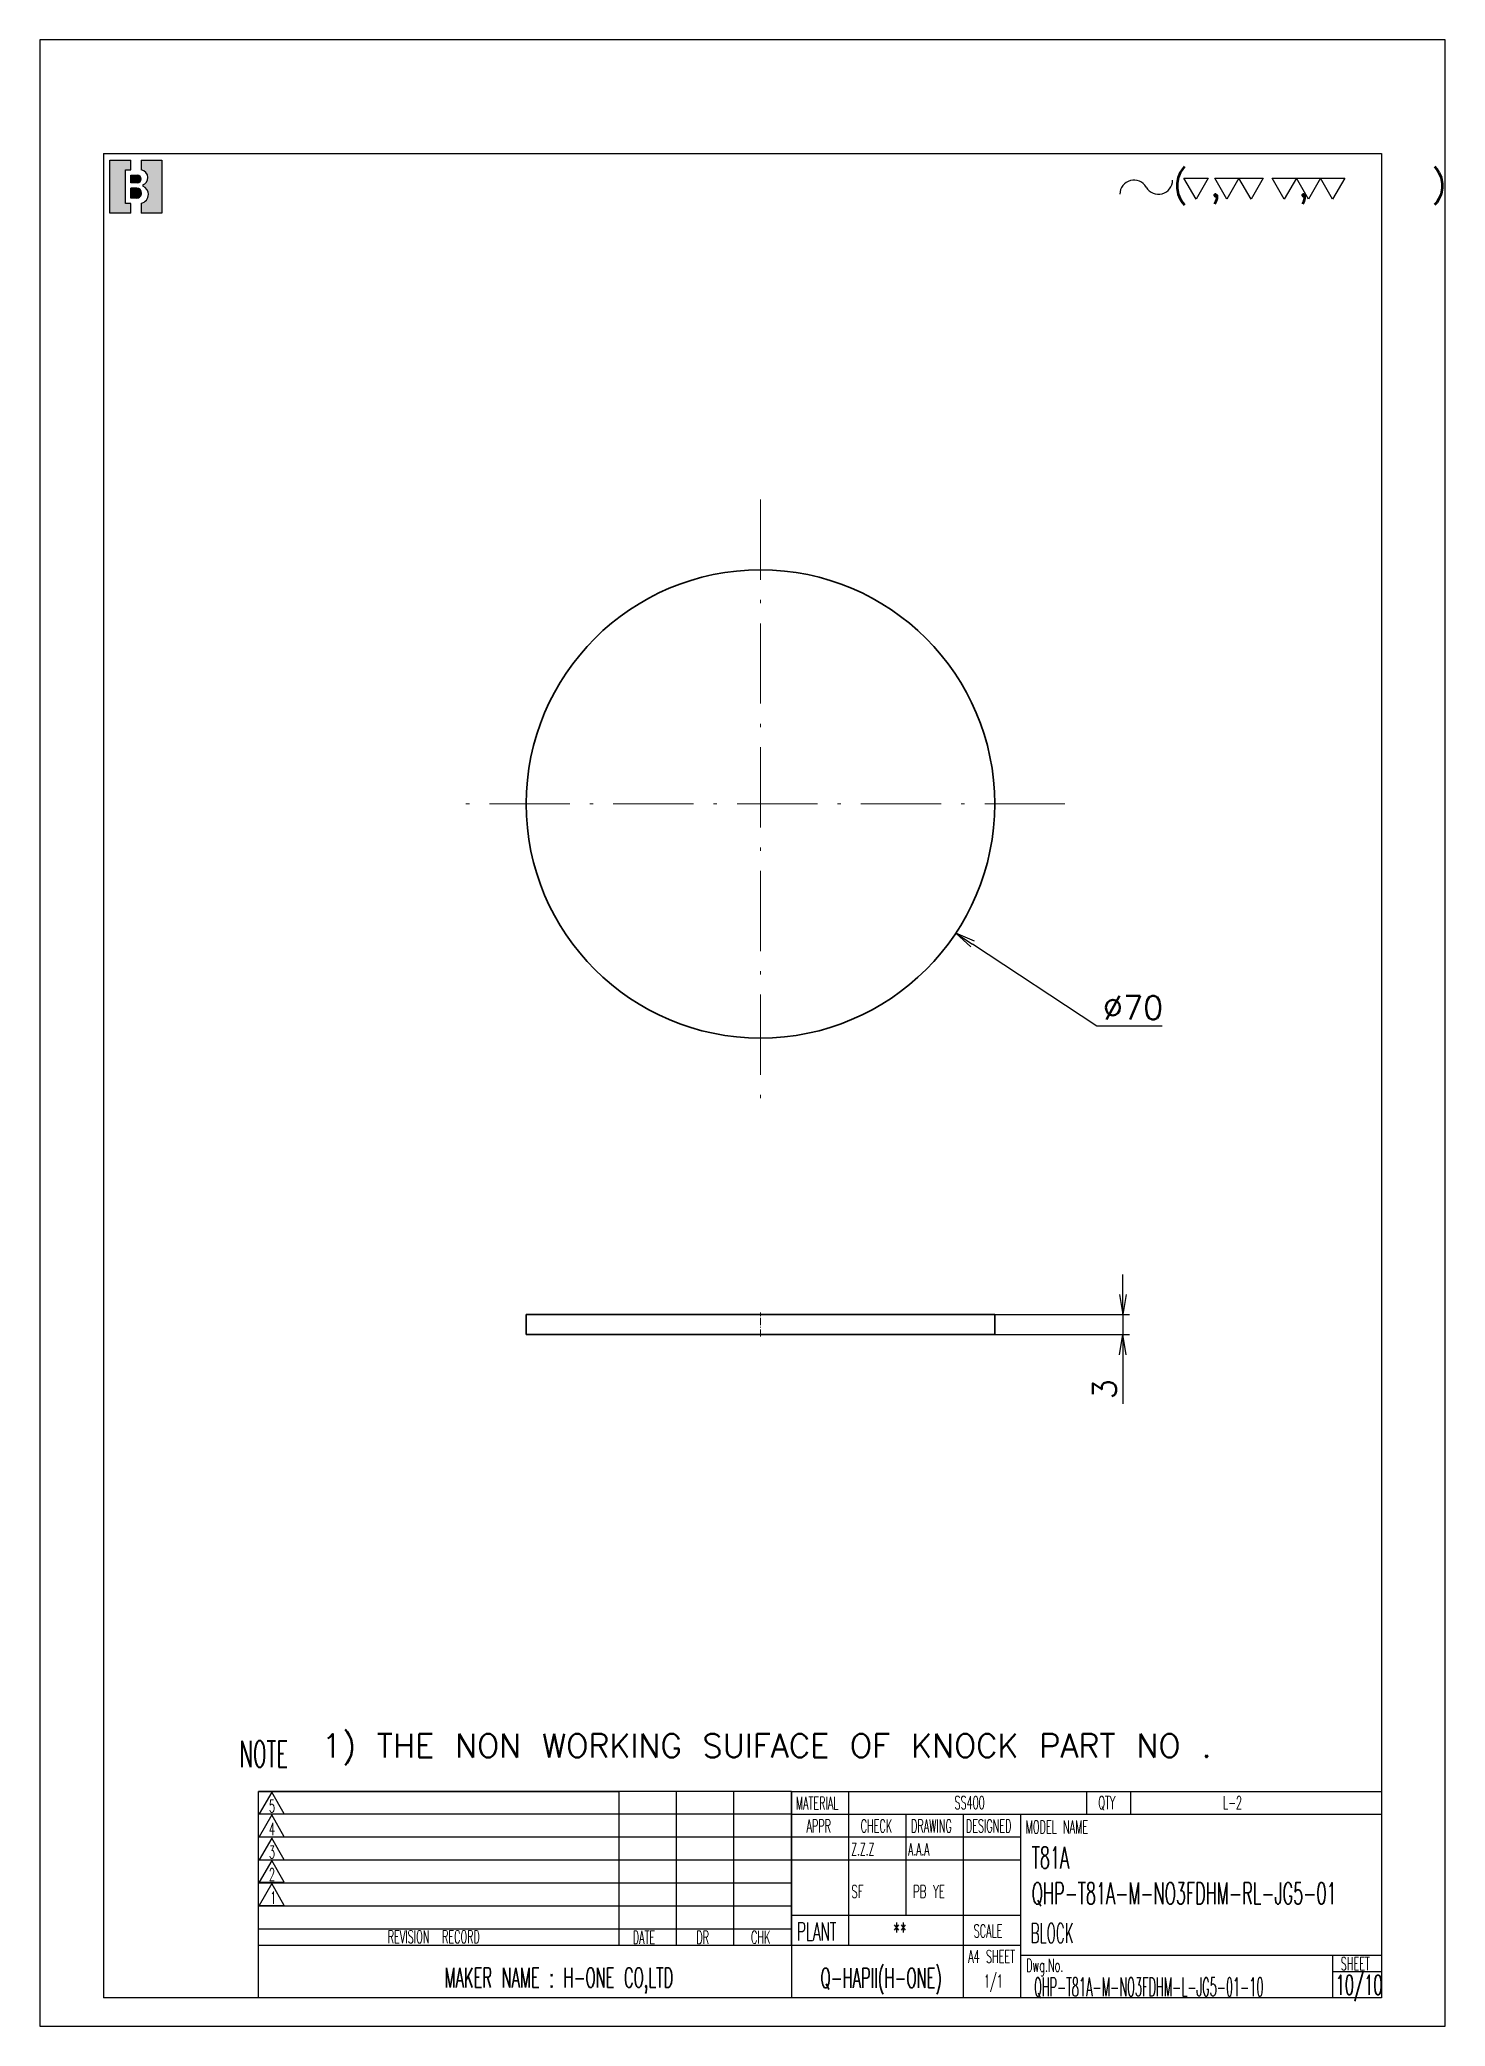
# Model space of a CAD drawing. Header units: inches. Extents: x -47 to 3258, y -98 to 2286.
# Drawn here: x 2138.7 to 2348.7, y 26.6 to 323.6 of the extents above; entities that cross this region are included whole.
import ezdxf

# ---------------------------------------------------------------- set-up
doc = ezdxf.new("R2010")
doc.units = ezdxf.units.IN
doc.header["$MEASUREMENT"] = 0
doc.linetypes.add('AM_ISO08W050', pattern=[18, 12, -1.5, 3, -1.5])
doc.linetypes.add('DASHDOT', pattern=[18.5, 12, -3, 0.5, -3])
doc.layers.add('AM_7', color=2, linetype='AM_ISO08W050', lineweight=25)
doc.layers.add('标注层', color=253, linetype='Continuous', lineweight=13)
doc.layers.add('title_frame', color=7, linetype='Continuous')
doc.layers.add('word_dim', color=253, linetype='Continuous')
doc.styles.add('MX_NOTE_STANDARD', font='txt.shx', dxfattribs={"bigfont": 'bigfont.shx'})
doc.styles.get("Standard").update_dxf_attribs({"font": 'txt', "bigfont": 'gbcbig.shx'})
doc.dimstyles.new('STANDARD 1-1', dxfattribs={"dimtxt": 3.5, "dimasz": 3, "dimexe": 1, "dimexo": 0, "dimgap": 1, "dimtad": 3, "dimdsep": 46, "dimtxsty": 'Standard', "dimblk1": 'OPEN', "dimblk2": 'OPEN', "dimsah": 1, "dimcen": 0, "dimclrd": 256, "dimclre": 256, "dimclrt": 3, "dimazin": 2, "dimtfac": 1, "dimtmove": 0, "dimatfit": 3, "dimldrblk": 'OPEN', "dimfxl": 0, "dimtolj": 1, "dimlwd": 25, "dimlwe": 25, "dimarcsym": 0})
doc.dimstyles.new('STANDARD 1-1$3', dxfattribs={"dimtxt": 3.5, "dimasz": 3, "dimexe": 1, "dimexo": 0, "dimgap": 1, "dimtad": 3, "dimtoh": 1, "dimdsep": 46, "dimtxsty": 'Standard', "dimblk1": 'OPEN', "dimblk2": 'OPEN', "dimsah": 1, "dimcen": 0, "dimclrd": 256, "dimclre": 256, "dimclrt": 3, "dimazin": 2, "dimtfac": 1, "dimtofl": 0, "dimtmove": 0, "dimatfit": 3, "dimldrblk": 'OPEN', "dimfxl": 0, "dimtolj": 1, "dimlwd": 25, "dimlwe": 25, "dimarcsym": 0})

msp = doc.modelspace()

# ---------------------------------------------------------------- texts
at = {"layer": 'title_frame', "color": 3, "linetype": 'Continuous'}
msp.add_text('( ,   ,     )', height=3.75, dxfattribs=at).set_placement((2307.96525347605, 300.1681555086743))
at = {"layer": 'title_frame', "color": 3, "style": 'MX_NOTE_STANDARD'}
for s, height, width, p in [('NOTE', 3.92, 0.5450000000000002, (2168.518208966936, 65.35070281304615)), ('5', 1.87964, 0.5450000000000002, (2172.934632196873, 58.57020257969816)), ('MATERIAL', 1.933344, 0.5450000000000002, (2251.646480010702, 58.99416302604914)), ('SS400', 1.933344, 0.5450000000000002, (2275.347720067974, 59.07808904514786)), ('QTY', 1.933344, 0.5450000000000002, (2296.847480810418, 59.07808904514786)), ('L-2', 1.933344, 0.5450000000000002, (2315.475299948008, 59.07808904514786)), ('4', 1.87964, 0.5450000000000002, (2172.934632196873, 55.16245653018086)), ('APPR', 1.933344, 0.5450000000000002, (2253.242159421465, 55.59240471716294)), ('CHECK', 1.933344, 0.5450000000000002, (2261.338019196726, 55.59240471716294)), ('DRAWING', 1.933344, 0.5450000000000002, (2268.857519790759, 55.59240471716294)), ('DESIGNED', 1.933344, 0.5450000000000002, (2277.0489995153, 55.59240471716294)), ('MODEL NAME', 1.933344, 0.5450000000000002, (2285.977439222213, 55.44505277128155)), ('3', 1.87964, 0.5450000000000002, (2172.934632196873, 51.70350993052671)), ('Z.Z.Z', 1.862, 0.5450000000000002, (2259.915815649085, 52.12605979524051)), ('A.A.A', 1.862, 0.5450000000000002, (2268.409407412397, 52.12605979524051)), ('T81A', 3.234, 0.5450000000000002, (2286.899472425921, 50.21507231527903)), ('2', 1.87964, 0.5450000000000002, (2172.934632196873, 48.35862468444066)), ('SF', 1.862, 0.6, (2259.942147128251, 45.82620623965886)), ('PB YE', 1.862, 0.6, (2269.141927541201, 45.82620623965886)), ('QHP-T81A-M-NO3FDHM-RL-JG5-01', 3.234, 0.5450000000000002, (2286.899472425921, 44.84871193720574)), ('1', 1.87964, 0.5450000000000002, (2173.130874276012, 44.89967808480105)), ('PLANT', 2.6852, 0.5450000000000002, (2251.8104148854, 39.44963422281398)), ('**', 2.6852, 0.5450000000000002, (2266.167315541763, 39.44963422281398)), ('SCALE', 1.933344, 0.5450000000000002, (2278.224974526613, 39.89025220709118)), ('BLOCK', 2.94, 0.5, (2286.711153193199, 39.05712055875301)), ('REVISION  RECORD', 1.933344, 0.5450000000000002, (2190.673203500392, 39.01296665210066)), ('DATE', 1.933344, 0.5450000000000002, (2227.286652113191, 38.93311193385125)), ('DR', 1.933344, 0.5450000000000002, (2236.780640075067, 38.922893776622)), ('CHK', 1.933344, 0.5450000000000002, (2244.957277835983, 38.95565759370766)), ('Q-HAPII(H-ONE)', 2.94, 0.5450000000000002, (2255.330238182123, 32.37411652313858)), ('A4 SHEET', 1.933344, 0.5450000000000002, (2277.403967318936, 36.07270815622724)), ('Dwg.No.', 1.933344, 0.5450000000000002, (2286.063294314397, 34.75380980173031)), ('SHEET', 1.933344, 0.5450000000000002, (2333.064269715829, 34.98319768283363)), ('MAKER NAME : H-ONE CO,LTD ', 2.94, 0.5450000000000002, (2199.178833132897, 32.42237709876463)), ('1/1', 1.933344, 0.5450000000000002, (2279.75571037197, 32.39340392678241)), ('QHP-T81A-M-NO3FDHM-L-JG5-01-10', 2.800000000000001, 0.4409999999999739, (2287.227862981843, 31.08315483111619)), ('10/10', 2.94, 0.5450000000000002, (2332.3001820592, 31.32199511753242))]:
    msp.add_text(s, height=height, dxfattribs=dict(at, width=width)).set_placement(p)
at = {"layer": 'title_frame', "color": 3, "insert": (2180.832272171156, 70.30512796721268), "char_height": 3.5, "width": 176.0668255368139, "attachment_point": 1}
msp.add_mtext('1) THE NON WORKING SUIFACE OF KNOCK PART NO .', dxfattribs=at)

# ---------------------------------------------------------------- blocks, each defined once
blk = doc.blocks.new('B\\M+18B40\\M+196A7\\M+100CF\\M+100B0\\M+100B8')
blk.add_hatch(color=1).paths.add_polyline_path([(0.3999999986702711, 0.8149999997779807), (0.3999999986702711, 0.9999999997779806), (-1.3297288e-09, 0.9999999997779806), (-1.3297288e-09, -2.220193e-10), (0.3999999986702711, -2.220193e-10), (0.3999999986702711, 0.1849999997779807), (0.2999999986702711, 0.1849999997779807), (0.2999999986702711, 0.8149999997779807)])
h = blk.add_hatch(color=1)
edge = h.paths.add_edge_path()
edge.add_line((0.5999999986702714, 0.9999999997779806), (0.5999999986702718, 0.8142220507965398))
edge.add_arc((0.5849999986702712, 0.6699999997779816), 0.1449999999999991, -5.115907697472721e-13, 84.06222754839428, ccw=False)
edge.add_arc((0.5849999986702707, 0.6699999997779802), 0.1449999999999993, -69.82872865353448, 1.1368683772161603e-13, ccw=False)
edge.add_line((0.6349999986702715, 0.5338934238898192), (0.6349999986702711, 0.5120827805020305))
edge.add_arc((0.5699999986702688, 0.3549999997779789), 0.1700000000000021, 3.979039320256561e-13, 67.5204943905955, ccw=False)
edge.add_arc((0.5699999986702724, 0.3549999997779802), 0.1699999999999993, -79.83575137827683, 0, ccw=False)
edge.add_line((0.5999999986702714, 0.1876679944711657), (0.5999999986702714, -2.220192918400699e-10))
edge.add_line((0.5999999986702714, -2.220193e-10), (0.9999999986702712, -2.220193e-10))
edge.add_line((0.9999999986702712, -2.220193e-10), (0.9999999986702712, 0.9999999997779806))
edge.add_line((0.9999999986702712, 0.9999999997779806), (0.5999999986702714, 0.9999999997779806))
h = blk.add_hatch(color=1)
edge = h.paths.add_edge_path()
edge.add_arc((0.5299999986702706, 0.6449999997779808), 0.07, 359.9999999999989, 450)
edge.add_line((0.5299999986702706, 0.7149999997779806), (0.3999999986702711, 0.7149999997779806))
edge.add_line((0.3999999986702711, 0.7149999997779806), (0.3999999986702711, 0.5749999997779809))
edge.add_line((0.3999999986702711, 0.5749999997779809), (0.5299999986702701, 0.5749999997779809))
edge.add_arc((0.5299999986702701, 0.6449999997779808), 0.07, 270, 359.9999999999999)
h = blk.add_hatch(color=1)
edge = h.paths.add_edge_path()
edge.add_arc((0.5149999986702705, 0.3799999997779802), 0.095, 1.018e-13, 90)
edge.add_line((0.5149999986702705, 0.4749999997779804), (0.3999999986702711, 0.4749999997779808))
edge.add_line((0.3999999986702711, 0.4749999997779808), (0.3999999986702711, 0.2849999997779809))
edge.add_line((0.3999999986702711, 0.2849999997779809), (0.5149999986702718, 0.2849999997779809))
edge.add_arc((0.5149999986702718, 0.379999999777981), 0.095, 270, 360.0000000000003)
at = {"color": 1}
for p, q in [((-1.3297288e-09, -2.220193e-10), (-1.3297288e-09, 0.9999999997779806)), ((-1.3297288e-09, 0.9999999997779806), (0.3999999986702711, 0.9999999997779806)), ((0.2999999986702711, 0.8149999997779807), (0.3999999986702711, 0.8149999997779807)), ((0.2999999986702711, 0.1849999997779807), (0.2999999986702711, 0.8149999997779807)), ((0.3999999986702711, 0.8149999997779807), (0.3999999986702711, 0.9999999997779806)), ((0.5999999986702714, 0.9999999997779806), (0.5999999986702718, 0.8142220507965398)), ((0.5999999986702714, 0.9999999997779806), (0.9999999986702712, 0.9999999997779806)), ((0.9999999986702712, 0.9999999997779806), (0.9999999986702712, -2.220193e-10)), ((0.3999999986702711, 0.7149999997779806), (0.5299999986702706, 0.7149999997779806)), ((0.3999999986702711, 0.5749999997779809), (0.3999999986702711, 0.7149999997779806)), ((0.5299999986702701, 0.5749999997779809), (0.3999999986702711, 0.5749999997779809)), ((0.5149999986702705, 0.4749999997779804), (0.3999999986702711, 0.4749999997779808)), ((0.3999999986702711, 0.2849999997779809), (0.3999999986702711, 0.4749999997779808)), ((0.5699999986702711, 0.5249999997779802), (0.5699999986702716, 0.5249999997779807)), ((0.5999999986702705, 0.6449999997779794), (0.59999999867027, 0.6449999997779803)), ((0.6099999986702707, 0.3799999997779806), (0.609999998670272, 0.3799999997779815)), ((0.6349999986702715, 0.5338934238898192), (0.6349999986702711, 0.5120827805020305)), ((0.7299999986702704, 0.6699999997779807), (0.7299999986702704, 0.6699999997779802)), ((0.3999999986702711, 0.1849999997779807), (0.2999999986702711, 0.1849999997779807)), ((0.5149999986702718, 0.2849999997779809), (0.3999999986702711, 0.2849999997779809)), ((0.3999999986702711, -2.220193e-10), (0.3999999986702711, 0.1849999997779807)), ((0.5999999986702714, 0.1876679944711657), (0.5999999986702714, -2.220193e-10)), ((0.739999998670271, 0.3549999997779802), (0.739999998670271, 0.3549999997779802)), ((0.3999999986702711, -2.220193e-10), (-1.3297288e-09, -2.220193e-10)), ((0.9999999986702712, -2.220193e-10), (0.5999999986702714, -2.220193e-10))]:
    blk.add_line(p, q, dxfattribs=at)
for centre, radius, start, end in [((0.5849999986702712, 0.6699999997779816), 0.1449999999999991, 359.9999999999995, 84.06222754839432), ((0.5149999986702705, 0.3799999997779802), 0.095, 1.018e-13, 90), ((0.5149999986702718, 0.379999999777981), 0.095, 270, 2.799e-13), ((0.5299999986702706, 0.6449999997779808), 0.07, 359.9999999999989, 90), ((0.5299999986702701, 0.6449999997779808), 0.07, 270, 359.9999999999999), ((0.5849999986702707, 0.6699999997779802), 0.1449999999999993, 290.1712713464655, 1.781e-13), ((0.5699999986702688, 0.3549999997779789), 0.1700000000000021, 4.58e-13, 67.52049439059552), ((0.5699999986702724, 0.3549999997779802), 0.1699999999999993, 280.1642486217232, 0)]:
    blk.add_arc(centre, radius, start, end, dxfattribs=at)
blk.add_attdef('B機密ﾏｰｸ', (-0.0857467348302255, 1.074949466596297), '', height=0.2)
blk = doc.blocks.new('shiage0')
at = {"layer": 'word_dim', "color": 3, "linetype": 'Continuous'}
for centre, radius, start, end in [((1.687489685469927, 1.849274192977646e-05), 1.687500000000015, 29.99999999999973, 180), ((4.610325423242443, 1.68751849274193), 1.6875, 209.9999999999997, 0)]:
    blk.add_arc(centre, radius, start, end, dxfattribs=at)
blk = doc.blocks.new('_Open')
at = {"color": 0, "lineweight": -2}
for p, q in [((-1, 0.1666666666666667), (0, 0)), ((-1, -0.1666666666666667), (0, 0)), ((0, 0), (-1, 0))]:
    blk.add_line(p, q, dxfattribs=at)
blk = doc.blocks.new('*D78')
at = {"layer": 'DEFPOINTS', "color": 0, "ltscale": 2, "transparency": 16777216}
for p in [(2217.158965274717, 228.6456566490286), (2275.561456562307, 190.0561631125729)]:
    blk.add_point(p, dxfattribs=at)
at = {"layer": '标注层', "lineweight": 25, "ltscale": 2, "transparency": 16777216}
for p, q in [((2296.610357129403, 176.1480849728304), (2278.064420474633, 188.4023276752959)), ((2306.402023796134, 176.1480849728306), (2296.610357129403, 176.1480849728304))]:
    blk.add_line(p, q, dxfattribs=at)
at = {"layer": '标注层', "lineweight": 25, "ltscale": 2, "transparency": 16777216, "xscale": 3, "yscale": 3, "zscale": 3, "rotation": 146.5452337418044}
blk.add_blockref('_Open', (2275.561456562307, 190.0561631125729), dxfattribs=at)
at = {"layer": '标注层', "color": 3, "ltscale": 2, "transparency": 16777216, "insert": (2302.027023796134, 178.8980849728306), "char_height": 3.5, "attachment_point": 5}
blk.add_mtext('\\A1;∅70', dxfattribs=at)
blk = doc.blocks.new('*D79')
at = {"layer": 'DEFPOINTS', "color": 0, "ltscale": 2, "transparency": 16777216}
for p in [(2281.360210918498, 133.0100971033735), (2281.360210918498, 130.0100971033735), (2300.515194480478, 130.0100971033735)]:
    blk.add_point(p, dxfattribs=at)
at = {"layer": '标注层', "lineweight": 25, "ltscale": 2, "transparency": 16777216}
for p, q in [((2300.515194480478, 136.0100971033735), (2300.515194480478, 139.0100971033735)), ((2281.360210918498, 133.0100971033735), (2301.515194480478, 133.0100971033735)), ((2300.515194480478, 133.0100971033735), (2300.515194480478, 130.0100971033735)), ((2281.360210918498, 130.0100971033735), (2301.515194480478, 130.0100971033735)), ((2300.515194480478, 127.0100971033735), (2300.515194480478, 119.6767637700402))]:
    blk.add_line(p, q, dxfattribs=at)
at = {"layer": '标注层', "lineweight": 25, "ltscale": 2, "transparency": 16777216, "xscale": 3, "yscale": 3, "zscale": 3}
for p, rotation in [((2300.515194480478, 133.0100971033735), 270), ((2300.515194480478, 130.0100971033735), 90)]:
    blk.add_blockref('_Open', p, dxfattribs=dict(at, rotation=rotation))
at = {"layer": '标注层', "color": 3, "ltscale": 2, "transparency": 16777216, "insert": (2297.765194480478, 121.8434304367072), "char_height": 3.5, "attachment_point": 5, "rotation": 90}
blk.add_mtext('\\A1;3', dxfattribs=at)

# ---------------------------------------------------------------- dimensions: what is measured, and where the dimension line sits
at = {"layer": '标注层', "ltscale": 2}
dim = msp.add_diameter_dim_2p(p1=(2217.158965274717, 228.6456566490286), p2=(2275.561456562307, 190.0561631125729), dimstyle='STANDARD 1-1$3', dxfattribs=at)
dim.commit()
dim.dimension.update_dxf_attribs({"geometry": '*D78', "text_midpoint": (2302.027023796134, 176.1480849728306), "dimtype": 163})
dim = msp.add_linear_dim(base=(2300.515194480478, 130.0100971033735), p1=(2281.360210918498, 133.0100971033735), p2=(2281.360210918498, 130.0100971033735), angle=90, dimstyle='STANDARD 1-1', dxfattribs=at)
dim.commit()
dim.dimension.update_dxf_attribs({"geometry": '*D79', "text_midpoint": (2297.765194480478, 121.8434304367072)})

# ---------------------------------------------------------------- linework, layer by layer
at = {"lineweight": 35}
for p, q in [((2252.437908672404, 133.0100971033735), (2211.360210918498, 133.0100971033735)), ((2281.360210918498, 133.0100971033735), (2252.437908672404, 133.0100971033735)), ((2252.437908672404, 130.0100971033735), (2211.360210918498, 130.0100971033735)), ((2281.360210918498, 130.0100971033735), (2252.437908672404, 130.0100971033735))]:
    msp.add_line(p, q, dxfattribs=at)
at = {"lineweight": 35, "ltscale": 0.075}
for p, q in [((2211.360210918498, 130.0100971033735), (2211.360210918498, 133.0100971033735)), ((2281.360210918498, 130.0100971033735), (2281.360210918498, 133.0100971033735))]:
    msp.add_line(p, q, dxfattribs=at)
at = {"lineweight": 35}
msp.add_circle((2246.360210918498, 209.350909880819), 35, dxfattribs=at)
at = {"layer": 'AM_7', "linetype": 'DASHDOT', "lineweight": 13}
for p, q in [((2246.360210918498, 254.850909880819), (2246.360210918498, 163.850909880819)), ((2291.860210918498, 209.350909880819), (2200.860210918498, 209.350909880819))]:
    msp.add_line(p, q, dxfattribs=at)
at = {"layer": 'AM_7', "linetype": 'DASHDOT', "lineweight": 13, "ltscale": 0.0899993896484375}
msp.add_line((2246.360210918498, 129.7100482752485), (2246.360210918498, 133.310023861186), dxfattribs=at)
at = {"layer": 'title_frame'}
for p, q in [((2148.174348045253, 306.6058047694005), (2339.174348045253, 306.6058047694005)), ((2148.174348045253, 306.6058047694005), (2148.174348045253, 30.85580476940049)), ((2153.174348045253, 306.6058047694005), (2339.174348045253, 306.6058047694005)), ((2339.174348045253, 306.6058047694005), (2339.174348045253, 30.85580476940049)), ((2171.349348045271, 30.85580476940049), (2171.349348045271, 61.72580476939584)), ((2171.349348045271, 61.72580476939584), (2225.249348045265, 61.72580476939584)), ((2250.974348045271, 61.72580476939584), (2171.349348045271, 61.72580476939584)), ((2173.329400648505, 61.6048241241424), (2171.449760648506, 58.34919214420916)), ((2175.209040648504, 58.34919214420916), (2173.329400648505, 61.6048241241424)), ((2225.249348045265, 38.695804769397), (2225.249348045265, 61.72580476939584)), ((2233.824348045247, 38.695804769397), (2233.824348045247, 61.72580476939584)), ((2233.824348045247, 38.695804769397), (2233.824348045247, 61.72580476939584)), ((2242.399348045259, 38.695804769397), (2242.399348045259, 61.72580476939584)), ((2242.399348045259, 38.695804769397), (2242.399348045259, 61.72580476939584)), ((2250.974348045271, 61.72580476939584), (2250.974348045271, 58.29580476938827)), ((2250.974348045271, 61.72580476939584), (2250.974348045271, 30.85580476940049)), ((2250.974348045271, 61.72580476939584), (2250.974348045271, 30.85580476940049)), ((2250.974348045271, 38.695804769397), (2250.974348045271, 61.72580476939584)), ((2250.974348045271, 61.72580476939584), (2339.174348045253, 61.72580476939584)), ((2259.549348045253, 38.695804769397), (2259.549348045253, 61.72580476939584)), ((2295.074348045247, 61.72580476939584), (2295.074348045247, 58.29580476938827)), ((2301.646955297238, 61.72580476939584), (2301.646955297238, 58.29580476938827)), ((2225.249348045265, 58.29580476938827), (2171.349348045271, 58.29580476938827)), ((2250.974348045271, 58.29580476938827), (2171.349348045271, 58.29580476938827)), ((2171.449760648506, 58.34919214420916), (2175.209040648504, 58.34919214420916)), ((2173.329400648505, 58.1970780746251), (2171.449760648506, 54.9414460946773)), ((2175.209040648504, 54.9414460946773), (2173.329400648505, 58.1970780746251)), ((2250.974348045271, 58.29580476938827), (2339.174348045253, 58.29580476938827)), ((2268.124348045265, 43.20045080409), (2268.124348045265, 58.29580476938827)), ((2276.699348045247, 30.85580476940049), (2276.699348045247, 58.29580476938827)), ((2285.274348045259, 30.85580476940049), (2285.274348045259, 58.29580476938827)), ((2225.249348045265, 54.86580476939525), (2171.349348045271, 54.86580476939525)), ((2250.974348045271, 54.86580476939525), (2171.349348045271, 54.86580476939525)), ((2171.449760648506, 54.9414460946773), (2175.209040648504, 54.9414460946773)), ((2173.329400648505, 54.73813147497094), (2171.449760648506, 51.48249949502315)), ((2175.209040648504, 51.48249949502315), (2173.329400648505, 54.73813147497094)), ((2285.274348045259, 54.86580476939525), (2250.974348045271, 54.86580476939525)), ((2225.249348045265, 51.43580476940224), (2171.349348045271, 51.43580476940224)), ((2250.974348045271, 51.43580476940224), (2171.349348045271, 51.43580476940224)), ((2171.449760648506, 51.48249949502315), (2175.209040648504, 51.48249949502315)), ((2173.329400648505, 51.39324622888489), (2171.449760648506, 48.13761424895165)), ((2175.209040648504, 48.13761424895165), (2173.329400648505, 51.39324622888489)), ((2285.274348045259, 51.43580476940224), (2250.974348045271, 51.43580476940224)), ((2225.249348045265, 48.00580476939467), (2171.349348045271, 48.00580476939467)), ((2250.974348045271, 48.00580476939467), (2171.349348045271, 48.00580476939467)), ((2171.449760648506, 48.13761424895165), (2175.209040648504, 48.13761424895165)), ((2173.329400648505, 47.93429962924529), (2171.449760648506, 44.67866764929749)), ((2175.209040648504, 44.67866764929749), (2173.329400648505, 47.93429962924529)), ((2225.249348045265, 44.5758047693871), (2171.349348045271, 44.5758047693871)), ((2250.974348045271, 44.5758047693871), (2171.349348045271, 44.5758047693871)), ((2171.449760648506, 44.67866764929749), (2175.209040648504, 44.67866764929749)), ((2250.974348045271, 43.20045080409), (2285.274348045259, 43.20045080409)), ((2225.249348045265, 41.14580476939409), (2171.349348045271, 41.14580476939409)), ((2250.974348045271, 41.14580476939409), (2171.349348045271, 41.14580476939409)), ((2250.974348045271, 38.695804769397), (2171.349348045271, 38.695804769397)), ((2285.274348045259, 38.695804769397), (2250.974348045271, 38.695804769397)), ((2285.274348045259, 37.22580476939584), (2339.174348045253, 37.22580476939584)), ((2331.824348045247, 37.22580476939584), (2331.824348045247, 30.85580476940049)), ((2331.824348045247, 34.77580476939875), (2339.174348045253, 34.77580476939875)), ((2339.174348045253, 30.85580476940049), (2148.174348045253, 30.85580476940049)), ((2339.174348045253, 30.85580476940049), (2285.274348045259, 30.85580476940049))]:
    msp.add_line(p, q, dxfattribs=at)
at = {"layer": 'title_frame', "color": 4}
msp.add_lwpolyline([(2138.674348045253, 26.60580476940049), (2348.674348045253, 26.60580476940049), (2348.674348045253, 323.6058047694005), (2138.674348045253, 323.6058047694005)], close=True, dxfattribs=at)
at = {"layer": 'title_frame', "color": 3, "linetype": 'Continuous'}
for points in [[(2311.443109027776, 299.7655178624318), (2309.636859027782, 302.894034633593), (2313.24935902777, 302.894034633593)], [(2316.048229287288, 299.7655178624318), (2314.241979287293, 302.894034633593), (2321.46697928727, 302.894034633593), (2319.660729287276, 299.7655178624318), (2317.854479287282, 302.894034633593)], [(2324.626399845434, 299.7655178624318), (2322.82014984544, 302.894034633593), (2333.657649845434, 302.894034633593), (2331.85139984544, 299.7655178624318), (2330.045149845417, 302.894034633593), (2328.238899845423, 299.7655178624318), (2326.432649845428, 302.894034633593)]]:
    msp.add_lwpolyline(points, close=True, dxfattribs=at)

# ---------------------------------------------------------------- block references
at = {"xscale": 7.778749999997672, "yscale": 7.9375, "zscale": 7.9375}
msp.add_blockref('B\\M+18B40\\M+196A7\\M+100CF\\M+100B0\\M+100B8', (2149.154355339499, 297.6683047711613), dxfattribs=at)
at = {"layer": 'title_frame', "color": 3, "linetype": 'Continuous', "xscale": 1.25, "yscale": 1.25, "zscale": 1.25}
msp.add_blockref('shiage0', (2300.062376218757, 300.5078648483377), dxfattribs=at)

msp.set_redraw_order([(e.dxf.handle, doc.entitydb.next_handle()) for e in msp.query("TEXT MTEXT ATTDEF DIMENSION ARC_DIMENSION")])  # texts and dimensions are drawn at this point

doc.saveas('drawing.dxf')
